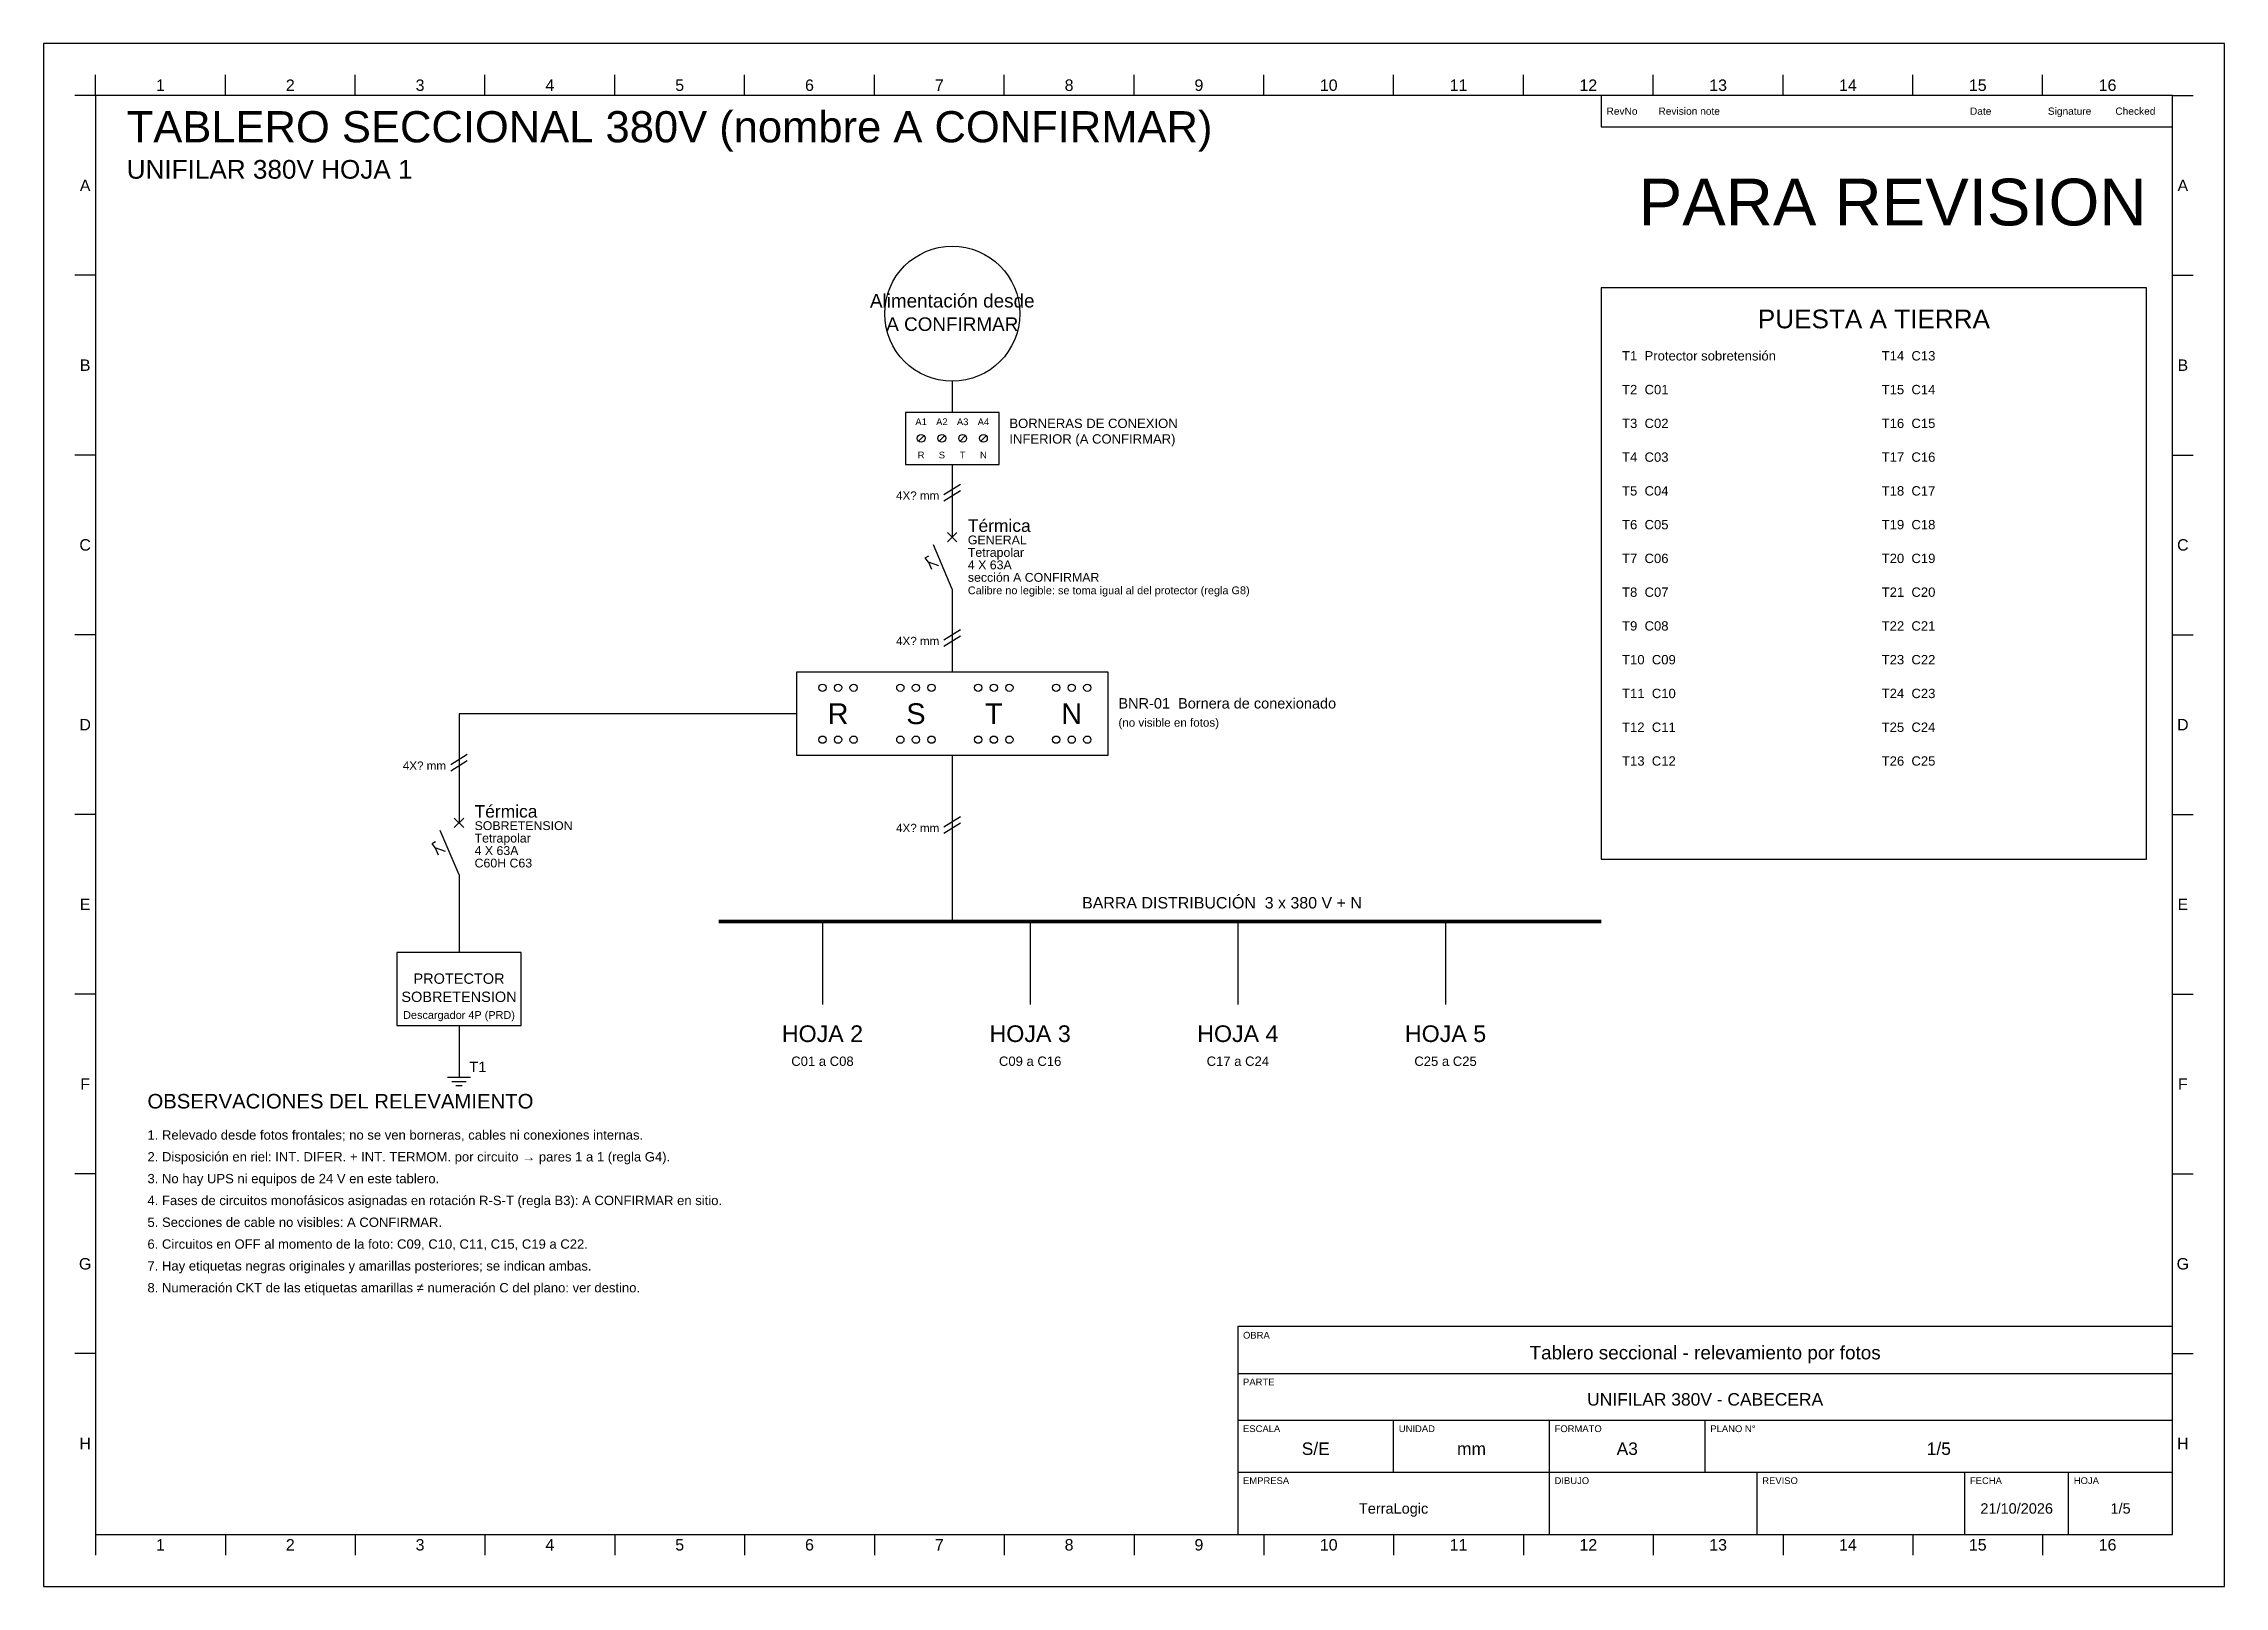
# Model space of a CAD drawing. Header units: millimetres. Extents: x 0 to 2220, y 0 to 297.
# Drawn here: x 0 to 420, y 0 to 297 of the extents above; entities that cross this region are included whole.
import ezdxf
from ezdxf.enums import TextEntityAlignment as Align

# ---------------------------------------------------------------- set-up
doc = ezdxf.new("R2010")
doc.units = ezdxf.units.MM
for name, color, linetype in [('A_CONFIRMAR', 30, 'Continuous'), ('BORNES', 7, 'Continuous'), ('CABLES', 7, 'Continuous'), ('MARCO', 7, 'Continuous'), ('NUM_CONDUCTOR', 7, 'Continuous'), ('PE', 3, 'Continuous'), ('POTENCIA', 7, 'Continuous'), ('ROTULO', 7, 'Continuous'), ('SIMBOLOS', 7, 'Continuous'), ('TEXTO', 7, 'Continuous')]:
    doc.layers.add(name, color=color, linetype=linetype)
doc.styles.add('ARIAL', font='arial.ttf')

msp = doc.modelspace()

# ---------------------------------------------------------------- texts
at = {"layer": 'A_CONFIRMAR', "style": 'ARIAL'}
msp.add_text('A CONFIRMAR', height=2.6, dxfattribs=at).set_placement((175, 243), align=Align.MIDDLE_CENTER)
for s, height, p in [('INFERIOR (A CONFIRMAR)', 1.8, (186, 220)), ('4 X 63A', 1.7, (178, 195.8)), ('sección A CONFIRMAR', 1.7, (178, 193.4)), ('Calibre no legible: se toma igual al del protector (regla G8)', 1.5, (178, 191)), ('(no visible en fotos)', 1.6, (207, 165.5)), ('4. Fases de circuitos monofásicos asignadas en rotación R-S-T (regla B3): A CONFIRMAR en sitio.', 1.8, (20, 73.4)), ('5. Secciones de cable no visibles: A CONFIRMAR.', 1.8, (20, 69.2))]:
    msp.add_text(s, height=height, dxfattribs=at).set_placement(p)
for p in [(172.5, 210), (172.5, 182), (77.5, 158), (172.5, 146)]:
    msp.add_text('4X? mm', height=1.6, dxfattribs=at).set_placement(p, align=Align.MIDDLE_RIGHT)
at = {"layer": 'BORNES', "style": 'ARIAL'}
for s, p in [('R', (153, 168)), ('S', (168, 168)), ('T', (183, 168)), ('N', (198, 168))]:
    msp.add_text(s, height=4, dxfattribs=at).set_placement(p, align=Align.MIDDLE_CENTER)
at = {"layer": 'MARCO', "style": 'ARIAL'}
for s, p in [('1', (22.5, 289)), ('2', (47.5, 289)), ('3', (72.5, 289)), ('4', (97.5, 289)), ('5', (122.5, 289)), ('6', (147.5, 289)), ('7', (172.5, 289)), ('8', (197.5, 289)), ('9', (222.5, 289)), ('10', (247.5, 289)), ('11', (272.5, 289)), ('12', (297.5, 289)), ('13', (322.5, 289)), ('14', (347.5, 289)), ('15', (372.5, 289)), ('16', (397.5, 289)), ('A', (8, 269.7)), ('A', (412, 269.7)), ('B', (8, 235.1)), ('B', (412, 235.1)), ('C', (8, 200.5)), ('C', (412, 200.5)), ('D', (8, 165.9)), ('D', (412, 165.9)), ('E', (8, 131.3)), ('E', (412, 131.3)), ('F', (8, 96.7)), ('F', (412, 96.7)), ('G', (8, 62.1)), ('G', (412, 62.1)), ('H', (8, 27.5)), ('H', (412, 27.5)), ('1', (22.5, 8)), ('2', (47.5, 8)), ('3', (72.5, 8)), ('4', (97.5, 8)), ('5', (122.5, 8)), ('6', (147.5, 8)), ('7', (172.5, 8)), ('8', (197.5, 8)), ('9', (222.5, 8)), ('10', (247.5, 8)), ('11', (272.5, 8)), ('12', (297.5, 8)), ('13', (322.5, 8)), ('14', (347.5, 8)), ('15', (372.5, 8)), ('16', (397.5, 8))]:
    msp.add_text(s, height=2.2, dxfattribs=at).set_placement(p, align=Align.MIDDLE_CENTER)
at = {"layer": 'NUM_CONDUCTOR', "style": 'ARIAL'}
for s, p in [('A1', (169, 224.2)), ('A2', (173, 224.2)), ('A3', (177, 224.2)), ('A4', (181, 224.2)), ('R', (169, 217.8)), ('S', (173, 217.8)), ('T', (177, 217.8)), ('N', (181, 217.8))]:
    msp.add_text(s, height=1.3, dxfattribs=at).set_placement(p, align=Align.MIDDLE_CENTER)
at = {"layer": 'PE', "style": 'ARIAL'}
msp.add_text('PUESTA A TIERRA', height=3.6, dxfattribs=at).set_placement((352.5, 244), align=Align.MIDDLE_CENTER)
for s, height, p in [('T1  Protector sobretensión', 1.8, (304, 236)), ('T14  C13', 1.8, (354, 236)), ('T2  C01', 1.8, (304, 229.5)), ('T15  C14', 1.8, (354, 229.5)), ('T3  C02', 1.8, (304, 223)), ('T16  C15', 1.8, (354, 223)), ('T4  C03', 1.8, (304, 216.5)), ('T17  C16', 1.8, (354, 216.5)), ('T5  C04', 1.8, (304, 210)), ('T18  C17', 1.8, (354, 210)), ('T6  C05', 1.8, (304, 203.5)), ('T19  C18', 1.8, (354, 203.5)), ('T7  C06', 1.8, (304, 197)), ('T20  C19', 1.8, (354, 197)), ('T8  C07', 1.8, (304, 190.5)), ('T21  C20', 1.8, (354, 190.5)), ('T9  C08', 1.8, (304, 184)), ('T22  C21', 1.8, (354, 184)), ('T10  C09', 1.8, (304, 177.5)), ('T23  C22', 1.8, (354, 177.5)), ('T11  C10', 1.8, (304, 171)), ('T24  C23', 1.8, (354, 171)), ('T12  C11', 1.8, (304, 164.5)), ('T25  C24', 1.8, (354, 164.5)), ('T13  C12', 1.8, (304, 158)), ('T26  C25', 1.8, (354, 158)), ('T1', 2, (82, 99))]:
    msp.add_text(s, height=height, dxfattribs=at).set_placement(p)
at = {"layer": 'ROTULO', "style": 'ARIAL'}
for s, p in [('RevNo', (301, 284)), ('Revision note', (311, 284)), ('Date', (371, 284)), ('Signature', (386, 284)), ('Checked', (399, 284))]:
    msp.add_text(s, height=1.4, dxfattribs=at).set_placement(p, align=Align.MIDDLE_LEFT)
for s, p in [('OBRA', (231, 49)), ('PARTE', (231, 40)), ('ESCALA', (231, 31)), ('UNIDAD', (261, 31)), ('FORMATO', (291, 31)), ('PLANO N°', (321, 31)), ('EMPRESA', (231, 21)), ('DIBUJO', (291, 21)), ('REVISO', (331, 21)), ('FECHA', (371, 21)), ('HOJA', (391, 21))]:
    msp.add_text(s, height=1.3, dxfattribs=at).set_placement(p, align=Align.TOP_LEFT)
for s, height, p in [('Tablero seccional - relevamiento por fotos', 2.6, (320, 45)), ('UNIFILAR 380V - CABECERA', 2.4, (320, 36)), ('S/E', 2.4, (245, 26.5)), ('mm', 2.4, (275, 26.5)), ('A3', 2.4, (305, 26.5)), ('1/5', 2.4, (365, 26.5)), ('TerraLogic', 2, (260, 15)), ('21/10/2026', 2, (380, 15)), ('1/5', 2, (400, 15))]:
    msp.add_text(s, height=height, dxfattribs=at).set_placement(p, align=Align.MIDDLE_CENTER)
at = {"layer": 'TEXTO', "style": 'ARIAL'}
for s, height, p in [('TABLERO SECCIONAL 380V (nombre A CONFIRMAR)', 6, (16, 278)), ('UNIFILAR 380V HOJA 1', 3.6, (16, 271)), ('BORNERAS DE CONEXION', 1.8, (186, 223)), ('Térmica', 2.4, (178, 203)), ('GENERAL', 1.7, (178, 200.6)), ('Tetrapolar', 1.7, (178, 198.2)), ('BNR-01  Bornera de conexionado', 2, (207, 169)), ('Térmica', 2.4, (83, 148)), ('SOBRETENSION', 1.7, (83, 145.6)), ('Tetrapolar', 1.7, (83, 143.2)), ('4 X 63A', 1.7, (83, 140.8)), ('C60H C63', 1.7, (83, 138.4)), ('BARRA DISTRIBUCIÓN  3 x 380 V + N', 2.2, (200, 130.5)), ('OBSERVACIONES DEL RELEVAMIENTO', 2.8, (20, 92)), ('1. Relevado desde fotos frontales; no se ven borneras, cables ni conexiones internas.', 1.8, (20, 86)), ('2. Disposición en riel: INT. DIFER. + INT. TERMOM. por circuito → pares 1 a 1 (regla G4).', 1.8, (20, 81.8)), ('3. No hay UPS ni equipos de 24 V en este tablero.', 1.8, (20, 77.6)), ('6. Circuitos en OFF al momento de la foto: C09, C10, C11, C15, C19 a C22.', 1.8, (20, 65)), ('7. Hay etiquetas negras originales y amarillas posteriores; se indican ambas.', 1.8, (20, 60.8)), ('8. Numeración CKT de las etiquetas amarillas ≠ numeración C del plano: ver destino.', 1.8, (20, 56.6))]:
    msp.add_text(s, height=height, dxfattribs=at).set_placement(p)
msp.add_text('PARA REVISION', height=9, dxfattribs=at).set_placement((405, 262), align=Align.RIGHT)
for s, height, p in [('Alimentación desde', 2.6, (175, 247.5)), ('PROTECTOR', 2, (80, 117)), ('SOBRETENSION', 2, (80, 113.5)), ('Descargador 4P (PRD)', 1.5, (80, 110))]:
    msp.add_text(s, height=height, dxfattribs=at).set_placement(p, align=Align.MIDDLE_CENTER)
for s, height, p in [('HOJA 2', 3.2, (150, 108)), ('HOJA 3', 3.2, (190, 108)), ('HOJA 4', 3.2, (230, 108)), ('HOJA 5', 3.2, (270, 108)), ('C01 a C08', 1.8, (150, 102)), ('C09 a C16', 1.8, (190, 102)), ('C17 a C24', 1.8, (230, 102)), ('C25 a C25', 1.8, (270, 102))]:
    msp.add_text(s, height=height, dxfattribs=at).set_placement(p, align=Align.TOP_CENTER)

# ---------------------------------------------------------------- linework, layer by layer
at = {"layer": 'BORNES'}
for p, q in [((168.5, 220.5), (169.5, 221.5)), ((172.5, 220.5), (173.5, 221.5)), ((176.5, 220.5), (177.5, 221.5)), ((180.5, 220.5), (181.5, 221.5))]:
    msp.add_line(p, q, dxfattribs=at)
for points in [[(166, 216), (184, 216), (184, 226), (166, 226)], [(145, 160), (205, 160), (205, 176), (145, 176)]]:
    msp.add_lwpolyline(points, close=True, dxfattribs=at)
for centre, radius in [((169, 221), 0.75), ((173, 221), 0.75), ((177, 221), 0.75), ((181, 221), 0.75), ((150, 173), 0.7), ((153, 173), 0.7), ((156, 173), 0.7), ((165, 173), 0.7), ((168, 173), 0.7), ((171, 173), 0.7), ((180, 173), 0.7), ((183, 173), 0.7), ((186, 173), 0.7), ((195, 173), 0.7), ((198, 173), 0.7), ((201, 173), 0.7), ((150, 163), 0.7), ((153, 163), 0.7), ((156, 163), 0.7), ((165, 163), 0.7), ((168, 163), 0.7), ((171, 163), 0.7), ((180, 163), 0.7), ((183, 163), 0.7), ((186, 163), 0.7), ((195, 163), 0.7), ((198, 163), 0.7), ((201, 163), 0.7)]:
    msp.add_circle(centre, radius, dxfattribs=at)
at = {"layer": 'CABLES'}
for p, q in [((173.4, 210.2), (176.6, 212.2)), ((173.4, 209), (176.6, 211)), ((173.4, 182.2), (176.6, 184.2)), ((173.4, 181), (176.6, 183)), ((78.4, 158.2), (81.6, 160.2)), ((78.4, 157), (81.6, 159)), ((173.4, 146.2), (176.6, 148.2)), ((173.4, 145), (176.6, 147))]:
    msp.add_line(p, q, dxfattribs=at)
at = {"layer": 'MARCO'}
for p, q in [((10, 287), (10, 291)), ((35, 287), (35, 291)), ((60, 287), (60, 291)), ((85, 287), (85, 291)), ((110, 287), (110, 291)), ((135, 287), (135, 291)), ((160, 287), (160, 291)), ((185, 287), (185, 291)), ((210, 287), (210, 291)), ((235, 287), (235, 291)), ((260, 287), (260, 291)), ((285, 287), (285, 291)), ((310, 287), (310, 291)), ((335, 287), (335, 291)), ((360, 287), (360, 291)), ((385, 287), (385, 291)), ((10, 287), (6, 287)), ((410, 287), (414, 287)), ((10, 252.4), (6, 252.4)), ((410, 252.4), (414, 252.4)), ((10, 217.8), (6, 217.8)), ((410, 217.8), (414, 217.8)), ((10, 183.2), (6, 183.2)), ((410, 183.2), (414, 183.2)), ((10, 148.6), (6, 148.6)), ((410, 148.6), (414, 148.6)), ((10, 114), (6, 114)), ((410, 114), (414, 114)), ((10, 79.4), (6, 79.4)), ((410, 79.4), (414, 79.4)), ((10, 44.8), (6, 44.8)), ((410, 44.8), (414, 44.8)), ((10, 10), (10, 6)), ((35, 10), (35, 6)), ((60, 10), (60, 6)), ((85, 10), (85, 6)), ((110, 10), (110, 6)), ((135, 10), (135, 6)), ((160, 10), (160, 6)), ((185, 10), (185, 6)), ((210, 10), (210, 6)), ((235, 10), (235, 6)), ((260, 10), (260, 6)), ((285, 10), (285, 6)), ((310, 10), (310, 6)), ((335, 10), (335, 6)), ((360, 10), (360, 6)), ((385, 10), (385, 6))]:
    msp.add_line(p, q, dxfattribs=at)
for points in [[(0, 0), (420, 0), (420, 297), (0, 297)], [(10, 10), (410, 10), (410, 287), (10, 287)]]:
    msp.add_lwpolyline(points, close=True, dxfattribs=at)
at = {"layer": 'PE'}
for p, q in [((80, 108), (80, 100)), ((77.8, 98), (82.2, 98)), ((78.6, 97.2), (81.4, 97.2)), ((80, 100), (80, 98)), ((79.4, 96.4), (80.6, 96.4))]:
    msp.add_line(p, q, dxfattribs=at)
msp.add_lwpolyline([(300, 140), (405, 140), (405, 250), (300, 250)], close=True, dxfattribs=at)
at = {"layer": 'POTENCIA'}
for p, q in [((175, 232), (175, 226)), ((175, 216), (175, 205)), ((175, 205), (175, 202)), ((175, 192), (175, 189)), ((175, 189), (175, 176)), ((145, 168), (80, 168)), ((80, 168), (80, 150)), ((175, 160), (175, 128)), ((80, 150), (80, 147)), ((80, 137), (80, 134)), ((80, 134), (80, 122)), ((150, 128), (150, 112)), ((190, 128), (190, 112)), ((230, 128), (230, 112)), ((270, 128), (270, 112))]:
    msp.add_line(p, q, dxfattribs=at)
at = {"layer": 'POTENCIA', "const_width": 0.7}
msp.add_lwpolyline([(130, 128), (300, 128)], dxfattribs=at)
at = {"layer": 'ROTULO'}
for p, q in [((230, 41), (410, 41)), ((230, 32), (410, 32)), ((260, 22), (260, 32)), ((290, 22), (290, 32)), ((320, 22), (320, 32)), ((230, 22), (410, 22)), ((290, 10), (290, 22)), ((330, 10), (330, 22)), ((370, 10), (370, 22)), ((390, 10), (390, 22))]:
    msp.add_line(p, q, dxfattribs=at)
for points in [[(300, 281), (410, 281), (410, 287), (300, 287)], [(230, 10), (410, 10), (410, 50), (230, 50)]]:
    msp.add_lwpolyline(points, close=True, dxfattribs=at)
at = {"layer": 'SIMBOLOS'}
for p, q in [((174.1, 202.9), (175.9, 201.1)), ((174.1, 201.1), (175.9, 202.9)), ((175, 192), (171.4, 200.5)), ((172.4, 196.5), (170.4, 197.2)), ((170.4, 197.2), (171, 195.8)), ((79.1, 147.9), (80.9, 146.1)), ((79.1, 146.1), (80.9, 147.9)), ((80, 137), (76.4, 145.5)), ((77.4, 141.5), (75.4, 142.2)), ((75.4, 142.2), (76, 140.8))]:
    msp.add_line(p, q, dxfattribs=at)
for points in [[(170.4, 197.2), (169.8, 198), (170.5, 198.4)], [(75.4, 142.2), (74.8, 143), (75.5, 143.4)]]:
    msp.add_lwpolyline(points, dxfattribs=at)
msp.add_lwpolyline([(68, 108), (92, 108), (92, 122), (68, 122)], close=True, dxfattribs=at)
msp.add_circle((175, 245), 13, dxfattribs=at)

msp.set_redraw_order([(e.dxf.handle, doc.entitydb.next_handle()) for e in msp.query("TEXT MTEXT ATTDEF DIMENSION ARC_DIMENSION")])  # texts and dimensions are drawn at this point

doc.saveas('drawing.dxf')
